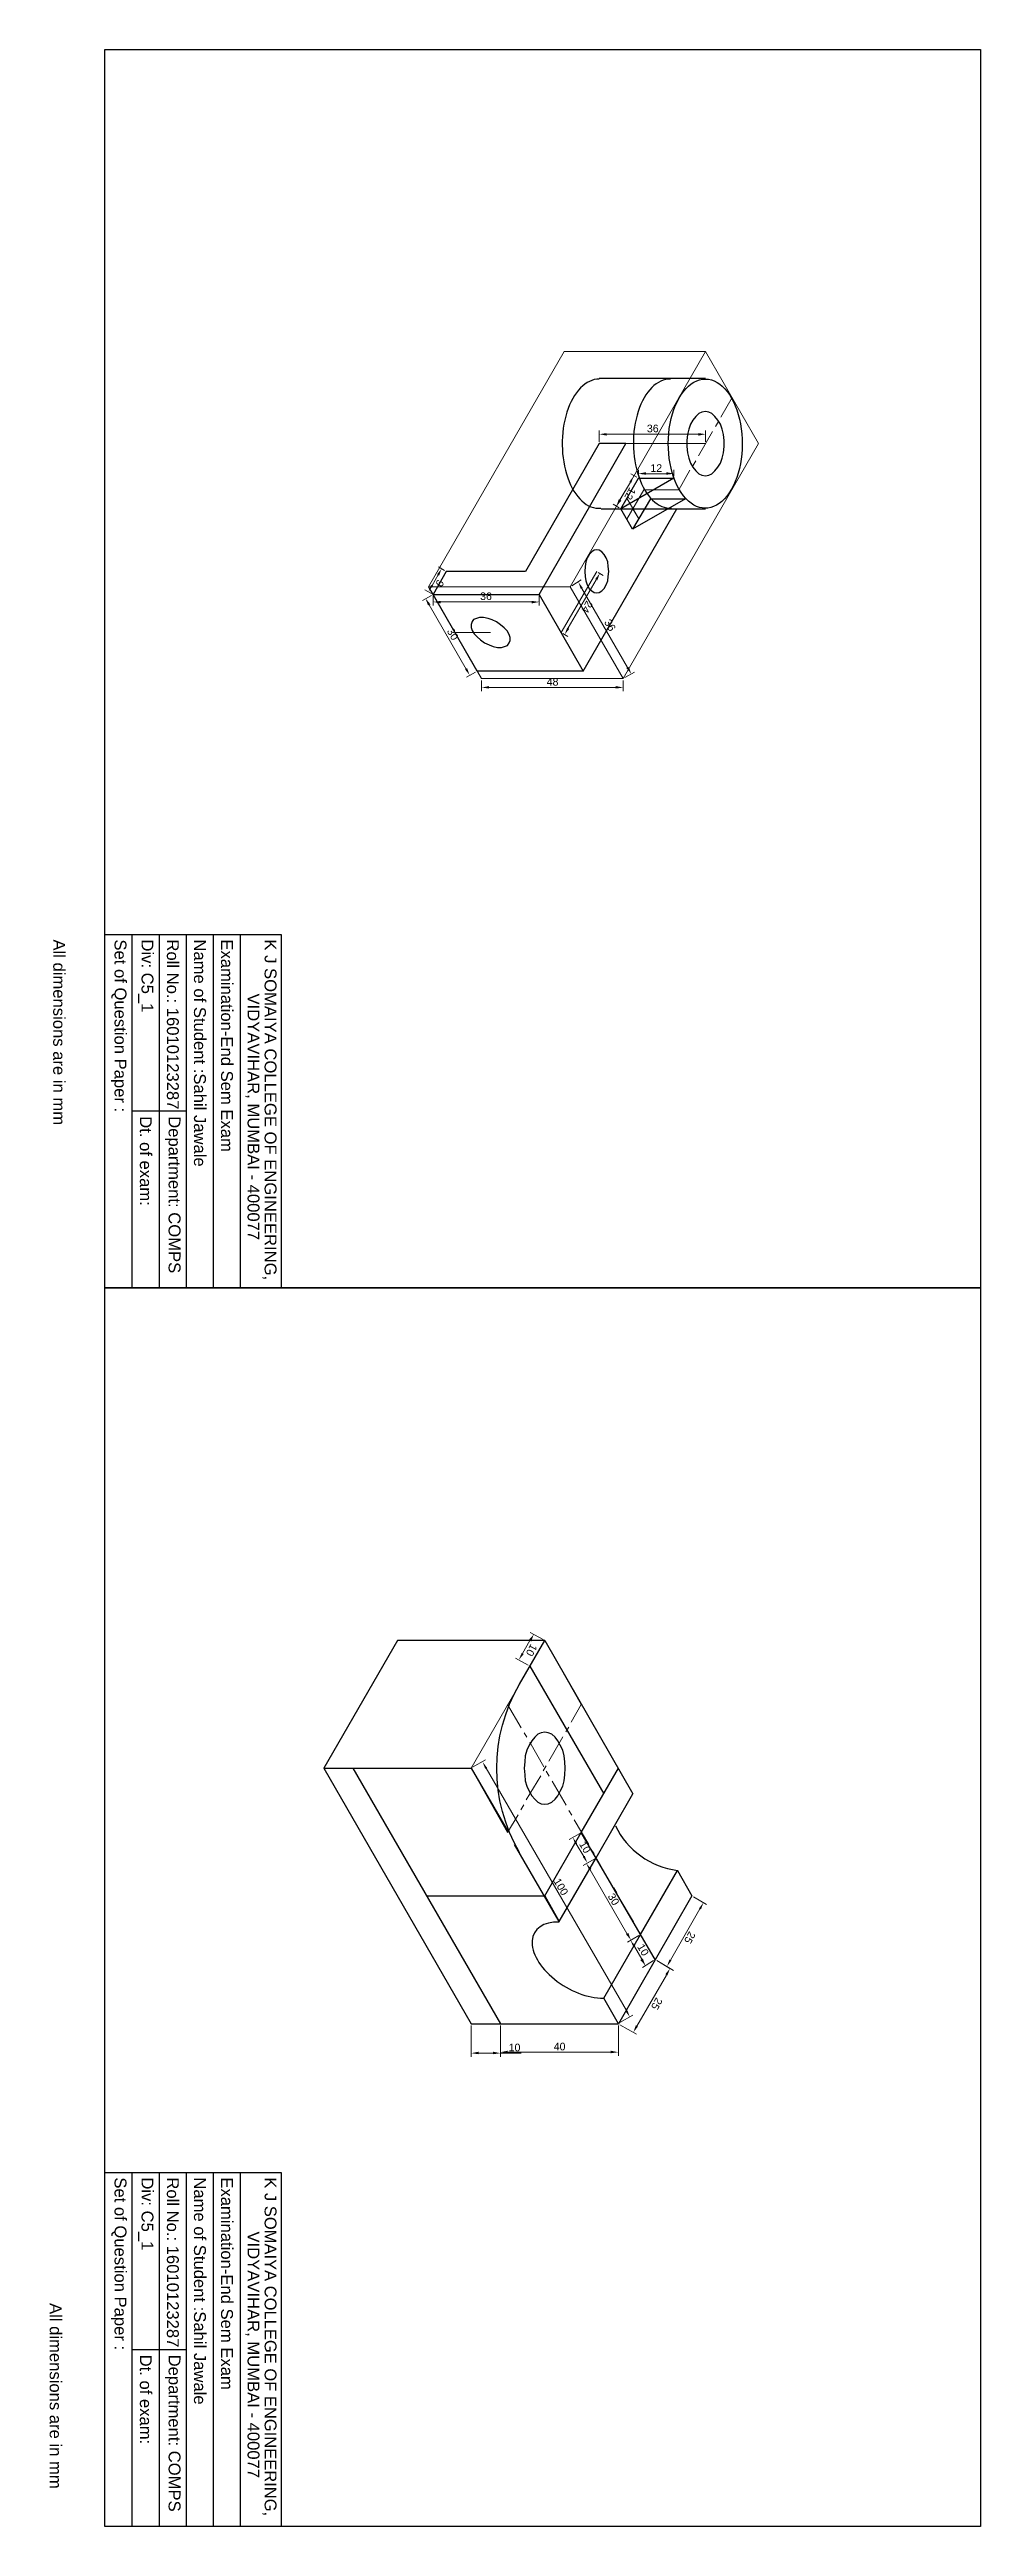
# Model space of a CAD drawing. Header units: millimetres. Extents: x -11.5 to 4.3, y 1.3 to 11.5.
# Drawn here: x 1.16 to 4.26, y 3.23 to 11.47 of the extents above; entities that cross this region are included whole.
import ezdxf

# ---------------------------------------------------------------- set-up
doc = ezdxf.new("R2010")
doc.units = ezdxf.units.MM
for name, color, linetype in [('PDF_Geometry', 7, 'Continuous'), ('PDF_Solid Fills', 7, 'Continuous'), ('PDF_Text', 7, 'Continuous')]:
    doc.layers.add(name, color=color, linetype=linetype)
doc.styles.add('PDF F1', font='arial.ttf')

msp = doc.modelspace()

# ---------------------------------------------------------------- texts
at = {"layer": 'PDF_Text', "char_height": 0.0252, "attachment_point": 4, "style": 'PDF F1'}
for s, insert in [('36', (3.1467, 10.2121)), ('12', (3.1583, 10.0805)), ('36', (2.5917, 9.6538)), ('48', (2.8133, 9.3688)), ('10', (2.6867, 4.8238)), ('40', (2.8367, 4.8271))]:
    msp.add_mtext(s, dxfattribs=dict(at, insert=insert))
at = {"layer": 'PDF_Text', "attachment_point": 4, "style": 'PDF F1'}
for s, insert, char_height, rotation in [('12', (3.1006, 10.0121), 0.02519, 241.58052), ('9', (2.4622, 9.7055), 0.0252, 239.99873), ('24', (2.9573, 9.6355), 0.02519, 241.58108), ('36', (3.014, 9.5744), 0.02519, 300.51471), ('30', (2.4907, 9.5444), 0.02519, 300.51471), ('All dimensions are in mm', (1.1907, 8.5117), 0.039599, 270), ('Set of Question Paper :', (1.3891, 8.5117), 0.039599, 270), ('Div: C5_1', (1.4791, 8.5117), 0.0396, 270), ('Roll No.: 16010123287', (1.569, 8.5117), 0.039599, 270), ('Name of Student :Sahil Jawale', (1.6591, 8.5117), 0.039599, 270), ('Examination-End Sem Exam', (1.7491, 8.5117), 0.039599, 270), ('K J SOMAIYA COLLEGE OF ENGINEERING,', (1.8907, 8.5117), 0.039599, 270), ('VIDYAVIHAR, MUMBAI - 400077', (1.834, 8.3317), 0.039599, 270), ('Dt. of exam:', (1.4791, 7.9234), 0.039599, 270), ('Department: COMPS', (1.569, 7.9234), 0.039599, 270), ('10', (2.7722, 6.1636), 0.02519, 241.58052), ('10', (2.9308, 5.5076), 0.02519, 300.51471), ('100', (2.8458, 5.3842), 0.02519, 300.68904), ('30', (3.0258, 5.3342), 0.02519, 300.51503), ('25', (3.2988, 5.2069), 0.02519, 241.58052), ('10', (3.1241, 5.1659), 0.02519, 300.51471), ('25', (3.1888, 4.9869), 0.02519, 241.58108), ('Set of Question Paper :', (1.3891, 4.3918), 0.039599, 270), ('Div: C5_1', (1.4791, 4.3918), 0.0396, 270), ('Roll No.: 16010123287', (1.569, 4.3918), 0.039599, 270), ('Name of Student :Sahil Jawale', (1.6591, 4.3918), 0.039599, 270), ('Examination-End Sem Exam', (1.7491, 4.3918), 0.039599, 270), ('K J SOMAIYA COLLEGE OF ENGINEERING,', (1.8907, 4.3918), 0.039369, 270), ('VIDYAVIHAR, MUMBAI - 400077', (1.834, 4.2118), 0.039599, 270), ('All dimensions are in mm', (1.1791, 3.9735), 0.039599, 270), ('Dt. of exam:', (1.4791, 3.8018), 0.039599, 270), ('Department: COMPS', (1.569, 3.8018), 0.039599, 270)]:
    msp.add_mtext(s, dxfattribs=dict(at, insert=insert, char_height=char_height, rotation=rotation))

# ---------------------------------------------------------------- linework, layer by layer
at = {"layer": 'PDF_Geometry', "lineweight": 25}
for points in [[(4.2567, 11.4733), (4.2567, 7.3517), (1.3433, 7.3517), (1.3433, 11.4733)], [(4.2567, 7.3517), (4.2567, 3.23), (1.3433, 3.23), (1.3433, 7.3517)]]:
    msp.add_lwpolyline(points, close=True, dxfattribs=at)
at = {"layer": 'PDF_Geometry', "lineweight": 9}
for points in [[(3.3417, 10.4683), (2.8717, 10.4683), (2.42, 9.685), (2.8917, 9.685), (3.0683, 9.38), (3.5183, 10.1617), (3.3417, 10.4683), (2.8917, 9.685)], [(3.43, 10.315), (3.3933, 10.25)], [(3.385, 10.235), (3.375, 10.2183)], [(2.9883, 10.1683), (2.9883, 10.205)], [(3.3417, 10.1617), (2.9883, 10.1617)], [(3.3183, 10.1933), (3.0133, 10.1933)], [(3.365, 10.2017), (3.3183, 10.1217)], [(3.3417, 10.1683), (3.3417, 10.205)], [(3.29, 10.0733), (3.2533, 10.0083), (3.1367, 10.0083), (3.08, 9.91)], [(3.1133, 10.05), (3.0933, 10.0617)], [(3.1183, 10.0533), (3.1183, 10.075)], [(3.2117, 10.0617), (3.1433, 10.0617)], [(3.2367, 10.0533), (3.2367, 10.075)], [(3.31, 10.105), (3.3, 10.0883)], [(3.0917, 10.0333), (3.0567, 9.975)], [(3.1, 9.945), (3.12, 9.9117), (3.08, 9.98), (3.1183, 10.0467)], [(3.12, 9.9117), (3.1583, 9.9783)], [(3.055, 9.9483), (3.035, 9.96)], [(2.4733, 9.74), (2.4533, 9.7517)], [(2.8617, 9.5333), (2.98, 9.7367)], [(2.985, 9.7333), (3.0017, 9.7233)], [(2.43, 9.6567), (2.4, 9.64)], [(2.43, 9.6633), (2.4083, 9.675)], [(3.0683, 9.38), (2.5967, 9.38), (2.42, 9.685), (2.435, 9.66)], [(2.4317, 9.69), (2.4517, 9.725)], [(2.435, 9.655), (2.435, 9.6233)], [(2.7883, 9.655), (2.7883, 9.6233)], [(2.885, 9.5483), (2.9783, 9.7083)], [(2.8967, 9.6883), (2.9283, 9.7083)], [(2.93, 9.68), (3.0817, 9.4167)], [(2.4217, 9.625), (2.545, 9.4117)], [(2.7633, 9.635), (2.46, 9.635)], [(2.5083, 9.5333), (2.6267, 9.5333)], [(2.8667, 9.53), (2.8833, 9.52)], [(2.5767, 9.4017), (2.5467, 9.385)], [(3.0733, 9.3833), (3.105, 9.4017)], [(2.5967, 9.3733), (2.5967, 9.3383)], [(3.0433, 9.35), (2.6217, 9.35)], [(3.0683, 9.3733), (3.0683, 9.3383)], [(2.8017, 6.1817), (2.7583, 6.205)], [(2.7183, 5.5983), (2.6833, 5.54), (2.5617, 5.7533), (2.8067, 6.1783), (2.9283, 5.965), (2.895, 5.9067)], [(2.7517, 6.0967), (2.71, 6.12)], [(2.7567, 6.1783), (2.7333, 6.135)], [(2.7283, 5.8883), (2.6833, 5.965)], [(2.7467, 5.8567), (2.7383, 5.8717)], [(2.8667, 5.8583), (2.82, 5.7767)], [(2.8867, 5.89), (2.8767, 5.875)], [(2.5667, 5.7567), (2.61, 5.7817)], [(2.8033, 5.7583), (2.7567, 5.84)], [(2.5617, 5.7533), (2.0717, 5.7533), (2.5617, 4.9033), (3.0517, 4.9033)], [(2.0717, 5.7533), (2.1683, 5.7533)], [(2.6117, 5.7533), (3.0783, 4.9467)], [(2.7933, 5.7283), (2.745, 5.6483)], [(2.8117, 5.7617), (2.8017, 5.745)], [(2.8217, 5.7267), (2.8117, 5.7433)], [(2.8783, 5.63), (2.8317, 5.71)], [(2.7367, 5.6317), (2.7267, 5.615)], [(2.8967, 5.5967), (2.8867, 5.6133)], [(2.9233, 5.5367), (2.8883, 5.5167)], [(2.9533, 5.5), (2.905, 5.5817)], [(2.9117, 5.5017), (2.9367, 5.46)], [(2.935, 5.43), (2.9733, 5.4517), (2.9383, 5.4317)], [(2.9717, 5.4683), (2.9617, 5.4833)], [(3.0267, 5.37), (2.98, 5.4517)], [(2.9583, 5.415), (3.08, 5.2033)], [(3.2483, 5.4133), (3.25, 5.4133)], [(3.0467, 5.3383), (3.0367, 5.355)], [(3.1017, 5.2417), (3.055, 5.3217)], [(3.225, 5.115), (3.3233, 5.285)], [(3.3017, 5.325), (3.345, 5.3)], [(3.12, 5.2083), (3.1117, 5.225)], [(3.105, 5.16), (3.13, 5.1183)], [(3.175, 5.115), (3.13, 5.1917)], [(3.1683, 5.1133), (3.1317, 5.09)], [(3.18, 5.1133), (3.235, 5.08)], [(3.18, 5.1133), (3.2233, 5.0867)], [(3.2117, 5.065), (3.1133, 4.895)], [(2.66, 4.9033), (2.5617, 4.9033)], [(2.5617, 4.8967), (2.5617, 4.7933)], [(2.66, 4.8967), (2.66, 4.7933)], [(2.66, 4.8967), (2.66, 4.7967)], [(3.0517, 4.8967), (3.0517, 4.7967)], [(3.0567, 4.9067), (3.1, 4.9317)], [(3.0567, 4.9), (3.1117, 4.8683)], [(2.5867, 4.805), (2.635, 4.805)], [(2.66, 4.805), (2.7283, 4.805)], [(2.6833, 4.8083), (3.0267, 4.8083)]]:
    msp.add_lwpolyline(points, dxfattribs=at)
at = {"layer": 'PDF_Geometry', "lineweight": 30}
for points in [[(3.3417, 10.3783), (2.9883, 10.3783)], [(2.7883, 9.66), (3.0767, 10.1617), (2.9883, 10.1617), (2.7433, 9.7367), (2.4783, 9.7367), (2.435, 9.66)], [(3.1583, 9.9783), (3.0983, 9.8767), (3.06, 9.945), (3.1183, 10.0467)], [(3.1183, 10.0467), (3.2367, 10.0467), (3.06, 9.945)], [(3.1583, 9.9783), (3.275, 9.9783), (3.0983, 9.8767)], [(2.935, 9.405), (3.2467, 9.945)], [(2.995, 9.945), (3.3417, 9.945)], [(2.8067, 6.1783), (3.1, 5.6683)], [(2.7567, 6.0933), (3.0033, 5.6683)], [(2.0717, 5.7533), (2.5617, 4.9033), (3.0517, 4.9033)], [(2.1683, 5.7533), (2.66, 4.9033)], [(3.175, 5.115), (2.9283, 5.54), (3.0517, 5.7533)], [(2.9783, 5.455), (3.1, 5.6683)], [(2.8067, 5.3283), (2.9283, 5.54)], [(2.855, 5.2433), (2.7067, 5.5)], [(2.855, 5.2433), (2.9783, 5.455)], [(3.125, 5.2), (3.2483, 5.4133)], [(2.415, 5.3283), (2.8067, 5.3283), (2.855, 5.2433)]]:
    msp.add_lwpolyline(points, dxfattribs=at)
for points in [[(3.3417, 10.2683), (3.33, 10.2667), (3.32, 10.2617), (3.31, 10.2517), (3.3, 10.24), (3.2917, 10.2267), (3.2867, 10.21), (3.2817, 10.1917), (3.28, 10.1717), (3.28, 10.1517), (3.2817, 10.1317), (3.2867, 10.1133), (3.2917, 10.0967), (3.3, 10.0833), (3.31, 10.0717), (3.32, 10.0617), (3.33, 10.0567), (3.3417, 10.055), (3.3533, 10.0567), (3.3633, 10.0617), (3.3733, 10.0717), (3.3833, 10.0833), (3.3917, 10.0967), (3.3967, 10.1133), (3.4017, 10.1317), (3.4033, 10.1517), (3.4033, 10.1717), (3.4017, 10.1917), (3.3967, 10.21), (3.3917, 10.2267), (3.3833, 10.24), (3.3733, 10.2517), (3.3633, 10.2617), (3.3533, 10.2667)], [(2.98, 9.8083), (2.9717, 9.8067), (2.9633, 9.8017), (2.955, 9.7933), (2.9483, 9.7817), (2.9433, 9.7683), (2.9417, 9.7533), (2.94, 9.7367), (2.9417, 9.72), (2.9433, 9.705), (2.9483, 9.6917), (2.955, 9.68), (2.9633, 9.6717), (2.9717, 9.6667), (2.98, 9.665), (2.9883, 9.6667), (2.9967, 9.6717), (3.005, 9.68), (3.0117, 9.6917), (3.0167, 9.705), (3.0183, 9.72), (3.02, 9.7367), (3.0183, 9.7533), (3.0167, 9.7683), (3.0117, 9.7817), (3.005, 9.7933), (2.9967, 9.8017), (2.9883, 9.8067)], [(2.435, 9.66), (2.7883, 9.66), (2.935, 9.405), (2.5817, 9.405)], [(2.565, 9.57), (2.5617, 9.56), (2.5617, 9.55), (2.565, 9.54), (2.5717, 9.5283), (2.5817, 9.5183), (2.5933, 9.5083), (2.6067, 9.4983), (2.6217, 9.4917), (2.635, 9.4867), (2.65, 9.4833), (2.6633, 9.4833), (2.6733, 9.4867), (2.6833, 9.49), (2.6883, 9.4983), (2.6917, 9.5067), (2.6917, 9.5167), (2.6883, 9.5267), (2.6817, 9.5383), (2.6717, 9.5483), (2.66, 9.5583), (2.6467, 9.5683), (2.6317, 9.575), (2.6183, 9.58), (2.6033, 9.5833), (2.59, 9.5833), (2.58, 9.58), (2.57, 9.5767)], [(2.8067, 5.8733), (2.795, 5.8717), (2.7833, 5.8667), (2.7733, 5.8567), (2.7633, 5.845), (2.755, 5.83), (2.7467, 5.8133), (2.7417, 5.795), (2.74, 5.775), (2.7383, 5.7533), (2.74, 5.7317), (2.7417, 5.7117), (2.7467, 5.6933), (2.755, 5.6767), (2.7633, 5.6617), (2.7733, 5.65), (2.7833, 5.64), (2.795, 5.635), (2.8067, 5.6333), (2.8183, 5.635), (2.83, 5.64), (2.8417, 5.65), (2.85, 5.6617), (2.8583, 5.6767), (2.8667, 5.6933), (2.8717, 5.7117), (2.8733, 5.7317), (2.875, 5.7533), (2.8733, 5.775), (2.8717, 5.795), (2.8667, 5.8133), (2.8583, 5.83), (2.85, 5.845), (2.8417, 5.8567), (2.83, 5.8667), (2.8183, 5.8717)]]:
    msp.add_lwpolyline(points, close=True, dxfattribs=at)
at = {"layer": 'PDF_Geometry', "lineweight": 25}
for points in [[(1.8833, 7.3517), (1.3433, 7.3517), (1.3433, 8.5283), (1.93, 8.5283)], [(1.4333, 8.5283), (1.4333, 7.3517)], [(1.5233, 8.5283), (1.5233, 7.3517)], [(1.6133, 8.5283), (1.6133, 7.3517)], [(1.7033, 8.5283), (1.7033, 7.3517)], [(1.7933, 8.5283), (1.7933, 7.3517)], [(1.93, 8.5283), (1.93, 7.3517)], [(1.6133, 7.94), (1.4333, 7.94)], [(1.8833, 3.23), (1.3433, 3.23), (1.3433, 4.4083), (1.93, 4.4083)], [(1.4333, 4.4083), (1.4333, 3.23)], [(1.5233, 4.4083), (1.5233, 3.23)], [(1.6133, 4.4083), (1.6133, 3.23)], [(1.7033, 4.4083), (1.7033, 3.23)], [(1.7933, 4.4083), (1.7933, 3.23)], [(1.93, 4.4083), (1.93, 3.23)], [(1.6133, 3.8183), (1.4333, 3.8183)]]:
    msp.add_lwpolyline(points, dxfattribs=at)
at = {"layer": 'PDF_Geometry', "lineweight": 30}
for points in [[(2.7233, 5.4733, -0.271816), (2.7233, 6.0333), (2.8067, 6.1783), (2.3167, 6.1783), (2.0717, 5.7533), (2.5617, 5.7533), (2.685, 5.5417)], [(3.0417, 5.5617, 0.251174), (3.2483, 5.4133), (3.2967, 5.3283), (3.0517, 4.9033), (3.0033, 4.9883), (3.125, 5.2)]]:
    msp.add_lwpolyline(points, format="xyb", dxfattribs=at)
at = {"layer": 'PDF_Geometry', "lineweight": 9}
msp.add_lwpolyline([(3.0817, 5.175), (3.12, 5.1967)], close=True, dxfattribs=at)
at = {"layer": 'PDF_Geometry', "lineweight": 30}
for centre, major_axis, ratio, start_param, end_param in [((2.9877, 10.1615), (0.0004, 0.2151), 0.57065, 6.281636, 9.473716), ((3.2244, 10.1616), (-0.0015, 0.215), 0.570666, 6.265883, 9.445114), ((3.341, 10.1618), (0.0002, 0.2149), 0.572964, 6.279775238172252, 12.56296054535184), ((2.9255, 5.115), (-0.1521, 0.0918), 0.573867, 5.4993, 8.680105)]:
    msp.add_ellipse(centre, major_axis=major_axis, ratio=ratio, start_param=start_param, end_param=end_param, dxfattribs=at)
at = {"layer": 'PDF_Solid Fills', "transparency": 33554559}
for points in [[(3.0133, 10.1967), (3.0133, 10.1883), (2.9883, 10.1933)], [(3.3183, 10.1967), (3.3183, 10.1883), (3.3417, 10.1933)], [(3.1433, 10.0667), (3.1433, 10.0583), (3.1183, 10.0617)], [(3.2117, 10.0667), (3.2117, 10.0583), (3.2367, 10.0617)], [(3.0617, 9.9717), (3.0533, 9.9767), (3.045, 9.9533)], [(3.095, 10.0317), (3.0883, 10.035), (3.1033, 10.055)], [(2.455, 9.7217), (2.4483, 9.7267), (2.4633, 9.745)], [(2.9817, 9.7067), (2.975, 9.7117), (2.99, 9.73)], [(2.4267, 9.6267), (2.4183, 9.6233), (2.41, 9.6467)], [(2.435, 9.6883), (2.4283, 9.6917), (2.42, 9.67)], [(2.9333, 9.6817), (2.9267, 9.6783), (2.9183, 9.7017)], [(2.46, 9.6383), (2.46, 9.63), (2.435, 9.635)], [(2.7633, 9.6383), (2.7633, 9.63), (2.7883, 9.635)], [(2.8883, 9.545), (2.8817, 9.55), (2.8733, 9.5267)], [(2.5483, 9.415), (2.5417, 9.41), (2.5567, 9.3917)], [(3.0867, 9.4183), (3.0783, 9.415), (3.095, 9.395)], [(2.6217, 9.355), (2.6217, 9.3467), (2.5967, 9.35)], [(3.0433, 9.355), (3.0433, 9.3467), (3.0683, 9.35)], [(2.7617, 6.175), (2.7533, 6.18), (2.77, 6.1983)], [(2.7367, 6.1333), (2.73, 6.1367), (2.72, 6.1133)], [(2.615, 5.755), (2.6083, 5.7517), (2.6, 5.775)], [(2.915, 5.5033), (2.9083, 5.5), (2.9, 5.5233)], [(2.94, 5.4617), (2.9333, 5.4583), (2.9483, 5.4383)], [(2.9617, 5.4183), (2.955, 5.4133), (2.945, 5.4367)], [(3.3267, 5.2833), (3.32, 5.2867), (3.335, 5.3067)], [(3.085, 5.205), (3.0767, 5.2017), (3.0933, 5.1817)], [(3.1083, 5.1617), (3.1017, 5.1583), (3.0917, 5.1817)], [(3.1333, 5.12), (3.125, 5.115), (3.1417, 5.0967)], [(3.2283, 5.1133), (3.2217, 5.1167), (3.2133, 5.0933)], [(3.215, 5.0633), (3.2083, 5.0683), (3.2233, 5.0867)], [(3.0817, 4.9483), (3.075, 4.945), (3.09, 4.925)], [(3.1167, 4.8933), (3.11, 4.8983), (3.1017, 4.875)], [(2.5867, 4.81), (2.5867, 4.8017), (2.5617, 4.805)], [(2.635, 4.81), (2.635, 4.8017), (2.66, 4.805)], [(2.6833, 4.8133), (2.6833, 4.805), (2.66, 4.8083)], [(3.0267, 4.8133), (3.0267, 4.805), (3.0517, 4.8083)]]:
    msp.add_solid(points, dxfattribs=at)

msp.set_redraw_order([(e.dxf.handle, doc.entitydb.next_handle()) for e in msp.query("TEXT MTEXT ATTDEF DIMENSION ARC_DIMENSION")])  # texts and dimensions are drawn at this point

doc.saveas('drawing.dxf')
